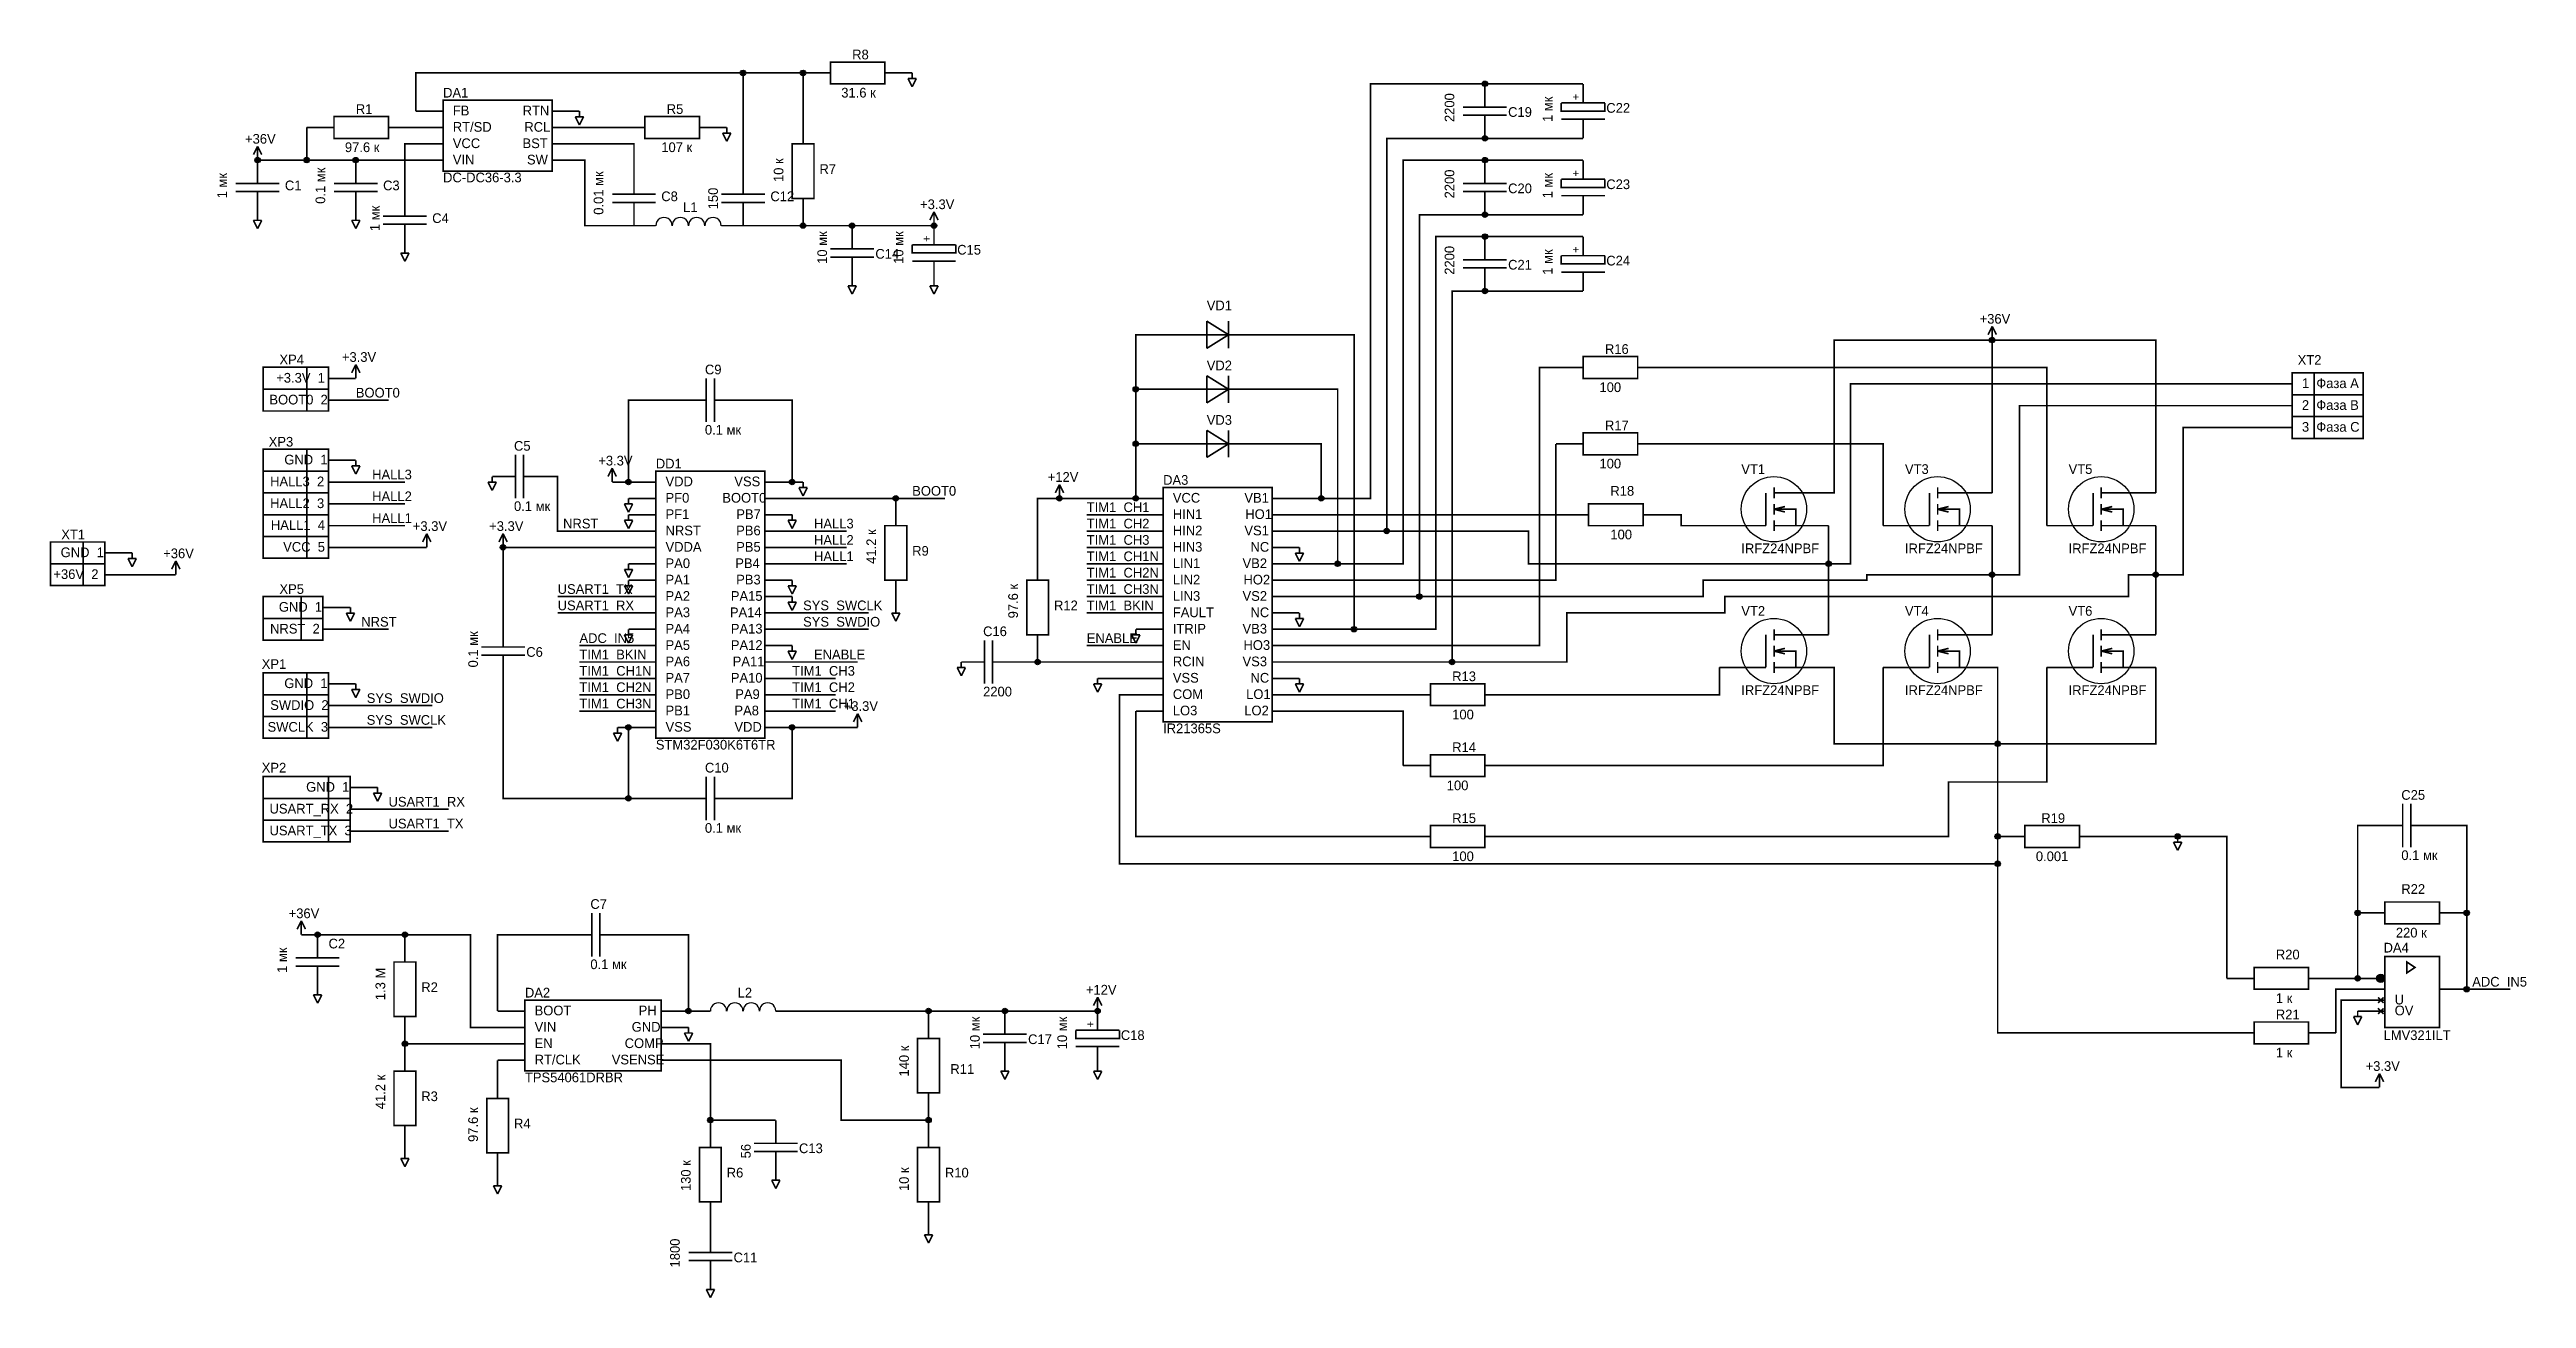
# Model space of a CAD drawing. Header units: millimetres. Extents: x 237 to 691, y 208 to 437.
import ezdxf

# ---------------------------------------------------------------- set-up
doc = ezdxf.new("R2010")
doc.units = ezdxf.units.MM
doc.layers.add('Sheet', color=255, linetype='Continuous')

msp = doc.modelspace()

# ---------------------------------------------------------------- texts
at = {"layer": 'Sheet'}
for s, height, p in [('R8', 1.778, (384, 435.49)), ('R1', 1.778, (293, 425.49)), ('DA1', 1.778, (309, 428.49)), ('FB', 1.778, (310.78, 425.22)), ('RTN', 1.778, (323.58, 425.22)), ('R5', 1.778, (350, 425.49)), ('31.6 к', 1.778, (382, 428.49)), ('С22', 1.778, (522.25, 425.7)), ('RT/SD', 1.778, (310.78, 422.22)), ('RCL', 1.778, (323.9, 422.22)), ('С19', 1.778, (504.25, 424.95)), ('+36V', 1.778, (272.69, 420.03)), ('97.6 к', 1.778, (291, 418.49)), ('VCC', 1.778, (310.78, 419.22)), ('VIN', 1.778, (310.78, 416.22)), ('BST', 1.778, (323.56, 419.22)), ('SW', 1.778, (324.38, 416.22)), ('107 к', 1.778, (349, 418.49)), ('С1', 1.778, (280, 411.49)), ('С3', 1.778, (298, 411.49)), ('DC-DC36-3.3', 1.778, (309, 412.95)), ('R7', 1.778, (378, 414.49)), ('С23', 1.778, (522.25, 411.7)), ('С8', 1.778, (349, 409.49)), ('L1', 1.778, (353, 407.49)), ('С12', 1.778, (369, 409.49)), ('+3.3V', 1.778, (396.45, 408.03)), ('С20', 1.778, (504.25, 410.95)), ('С4', 1.778, (307, 405.49)), ('С14', 1.778, (388.25, 398.95)), ('С15', 1.778, (403.25, 399.7)), ('С21', 1.778, (504.25, 396.95)), ('С24', 1.778, (522.25, 397.7)), ('VD1', 1.778, (449, 389.49)), ('+36V', 1.778, (590.69, 387.03)), ('+3.3V', 1.778, (290.45, 380.03)), ('R16', 1.778, (522, 381.49)), ('+3.3V  1', 1.778, (278.41, 376.22)), ('XP4', 1.778, (279, 379.57)), ('С9', 1.778, (357, 377.74)), ('VD2', 1.778, (449, 378.49)), ('XT2', 1.778, (649, 379.49)), ('1  Фаза А', 1.778, (649.78, 375.22)), ('BOOT0  2', 1.778, (277.16, 372.22)), ('BOOT0', 1.778, (293, 373.49)), ('100', 1.778, (521, 374.49)), ('2  Фаза B', 1.778, (649.78, 371.22)), ('0.1 мк', 1.778, (357, 366.69)), ('VD3', 1.778, (449, 368.49)), ('R17', 1.778, (522, 367.49)), ('3  Фаза C', 1.778, (649.78, 367.22)), ('XP3', 1.778, (277.03, 364.49)), ('С5', 1.778, (322, 363.74)), ('HALL3  2', 1.778, (277.29, 357.22)), ('GND  1', 1.778, (279.89, 361.22)), ('HALL3', 1.778, (296, 358.49)), ('+3.3V', 1.778, (337.45, 361.03)), ('DD1', 1.778, (348, 360.49)), ('VDD', 1.778, (349.78, 357.22)), ('VSS', 1.778, (362.39, 357.22)), ('+12V', 1.778, (419.85, 358.03)), ('DA3', 1.778, (441, 357.49)), ('100', 1.778, (521, 360.49)), ('VT1', 1.778, (547, 359.48)), ('VT3', 1.778, (577, 359.48)), ('VT5', 1.778, (607, 359.48)), ('HALL2  3', 1.778, (277.29, 353.22)), ('HALL2', 1.778, (296, 354.49)), ('0.1 мк', 1.778, (322, 352.69)), ('PF0', 1.778, (349.78, 354.22)), ('BOOT0', 1.778, (360.19, 354.22)), ('BOOT0', 1.778, (395, 355.49)), ('TIM1_CH1', 1.778, (427, 352.49)), ('VCC', 1.778, (442.78, 354.22)), ('VB1', 1.778, (455.9, 354.22)), ('R18', 1.778, (523, 355.49)), ('HALL1  4', 1.778, (277.43, 349.22)), ('HALL1', 1.778, (296, 350.49)), ('+3.3V', 1.778, (303.45, 349.03)), ('+3.3V', 1.778, (317.45, 349.03)), ('NRST', 1.778, (331, 349.49)), ('PF1', 1.778, (349.78, 351.22)), ('NRST', 1.778, (349.78, 348.22)), ('PB6', 1.778, (362.73, 348.22)), ('PB7', 1.778, (362.75, 351.22)), ('HALL3', 1.778, (377, 349.49)), ('TIM1_CH2', 1.778, (427, 349.49)), ('HIN1', 1.778, (442.78, 351.22)), ('HIN2', 1.778, (442.78, 348.22)), ('VS1', 1.778, (455.9, 348.22)), ('HO1', 1.778, (456.07, 351.22)), ('GND  1', 1.778, (238.89, 344.22)), ('XT1', 1.778, (239, 347.49)), ('+36V', 1.778, (257.69, 344.03)), ('VCC  5', 1.778, (279.68, 345.22)), ('VDDA', 1.778, (349.78, 345.22)), ('PB5', 1.778, (362.73, 345.22)), ('HALL2', 1.778, (377, 346.49)), ('HALL1', 1.778, (377, 343.49)), ('R9', 1.778, (395, 344.49)), ('TIM1_CH3', 1.778, (427, 346.49)), ('TIM1_CH1N', 1.778, (427, 343.49)), ('HIN3', 1.778, (442.78, 345.22)), ('NC', 1.778, (457.02, 345.22)), ('100', 1.778, (523, 347.49)), ('IRFZ24NPBF', 1.778, (547, 344.95)), ('IRFZ24NPBF', 1.778, (577, 344.95)), ('IRFZ24NPBF', 1.778, (607, 344.95)), ('+36V  2', 1.778, (237.56, 340.22)), ('PA0', 1.778, (349.78, 342.22)), ('PA1', 1.778, (349.78, 339.22)), ('PB4', 1.778, (362.56, 342.22)), ('PB3', 1.778, (362.73, 339.22)), ('TIM1_CH2N', 1.778, (427, 340.49)), ('LIN1', 1.778, (442.78, 342.22)), ('LIN2', 1.778, (442.78, 339.22)), ('VB2', 1.778, (455.56, 342.22)), ('HO2', 1.778, (455.73, 339.22)), ('XP5', 1.778, (279, 337.49)), ('USART1_TX', 1.778, (330, 337.49)), ('USART1_RX', 1.778, (330, 334.49)), ('PA2', 1.778, (349.78, 336.22)), ('PA15', 1.778, (361.75, 336.22)), ('SYS_SWCLK', 1.778, (375, 334.49)), ('R12', 1.778, (421, 334.49)), ('TIM1_CH3N', 1.778, (427, 337.49)), ('TIM1_BKIN', 1.778, (427, 334.49)), ('LIN3', 1.778, (442.78, 336.22)), ('VS2', 1.778, (455.56, 336.22)), ('NRST  2', 1.778, (277.28, 330.22)), ('GND  1', 1.778, (278.89, 334.22)), ('NRST', 1.778, (294, 331.49)), ('PA3', 1.778, (349.78, 333.22)), ('PA4', 1.778, (349.78, 330.22)), ('PA14', 1.778, (361.58, 333.22)), ('PA13', 1.778, (361.75, 330.22)), ('SYS_SWDIO', 1.778, (375, 331.49)), ('С16', 1.778, (408, 329.74)), ('FAULT', 1.778, (442.78, 333.22)), ('ITRIP', 1.778, (442.78, 330.22)), ('VB3', 1.778, (455.56, 330.22)), ('NC', 1.778, (457.02, 333.22)), ('VT2', 1.778, (547, 333.48)), ('VT4', 1.778, (577, 333.48)), ('VT6', 1.778, (607, 333.48)), ('С6', 1.778, (324.25, 325.95)), ('ADC_IN5', 1.778, (334, 328.49)), ('TIM1_BKIN', 1.778, (334, 325.49)), ('PA5', 1.778, (349.78, 327.22)), ('PA12', 1.778, (361.75, 327.22)), ('ENABLE', 1.778, (377, 325.49)), ('ENABLE', 1.778, (427, 328.49)), ('EN', 1.778, (442.78, 327.22)), ('HO3', 1.778, (455.73, 327.22)), ('XP1', 1.778, (275.75, 323.74)), ('TIM1_CH1N', 1.778, (334, 322.49)), ('PA6', 1.778, (349.78, 324.22)), ('PA7', 1.778, (349.78, 321.22)), ('PA10', 1.778, (361.75, 321.22)), ('PA11', 1.778, (362.09, 324.22)), ('TIM1_CH3', 1.778, (373, 322.49)), ('VSS', 1.778, (442.78, 321.22)), ('RCIN', 1.778, (442.78, 324.22)), ('VS3', 1.778, (455.56, 324.22)), ('NC', 1.778, (457.02, 321.22)), ('R13', 1.778, (494, 321.49)), ('SWDIO  2', 1.778, (277.31, 316.22)), ('GND  1', 1.778, (279.89, 320.22)), ('SYS_SWDIO', 1.778, (295, 317.49)), ('TIM1_CH2N', 1.778, (334, 319.49)), ('TIM1_CH3N', 1.778, (334, 316.49)), ('PB0', 1.778, (349.78, 318.22)), ('PA9', 1.778, (362.56, 318.22)), ('TIM1_CH2', 1.778, (373, 319.49)), ('TIM1_CH1', 1.778, (373, 316.49)), ('2200', 1.778, (408, 318.69)), ('COM', 1.778, (442.78, 318.22)), ('LO1', 1.778, (456.22, 318.22)), ('IRFZ24NPBF', 1.778, (547, 318.95)), ('IRFZ24NPBF', 1.778, (577, 318.95)), ('IRFZ24NPBF', 1.778, (607, 318.95)), ('SWCLK  3', 1.778, (276.82, 312.22)), ('SYS_SWCLK', 1.778, (295, 313.49)), ('VSS', 1.778, (349.78, 312.22)), ('PB1', 1.778, (349.78, 315.22)), ('VDD', 1.778, (362.41, 312.22)), ('PA8', 1.778, (362.41, 315.22)), ('+3.3V', 1.778, (382.45, 316.03)), ('IR21365S', 1.778, (441, 311.95)), ('LO3', 1.778, (442.78, 315.22)), ('LO2', 1.778, (455.88, 315.22)), ('100', 1.778, (494, 314.49)), ('STM32F030K6T6TR', 1.778, (348, 308.95)), ('R14', 1.778, (494, 308.49)), ('XP2', 1.778, (275.75, 304.74)), ('С10', 1.778, (357, 304.74)), ('GND  1', 1.778, (283.89, 301.22)), ('USART1_RX', 1.778, (299, 298.49)), ('100', 1.778, (493, 301.49)), ('С25', 1.778, (668, 299.74)), ('USART_RX  2', 1.778, (277.18, 297.22)), ('USART1_TX', 1.778, (299, 294.49)), ('0.1 мк', 1.778, (357, 293.69)), ('R15', 1.778, (494, 295.49)), ('R19', 1.778, (602, 295.49)), ('USART_TX  3', 1.778, (277.18, 293.22)), ('100', 1.778, (494, 288.49)), ('0.001', 1.778, (601, 288.49)), ('0.1 мк', 1.778, (668, 288.69)), ('С7', 1.778, (336, 279.74)), ('R22', 1.778, (668, 282.49)), ('+36V', 1.778, (280.69, 278.03)), ('С2', 1.778, (288, 272.49)), ('DA4', 1.778, (664.75, 271.74)), ('220 к', 1.778, (667, 274.49)), ('0.1 мк', 1.778, (336, 268.69)), ('R20', 1.778, (645, 270.49)), ('R2', 1.778, (305, 264.49)), ('DA2', 1.778, (324, 263.49)), ('L2', 1.778, (363, 263.49)), ('+12V', 1.778, (426.85, 264.03)), ('1 к', 1.778, (645, 262.49)), ('U', 1.78, (666.78, 262.22)), ('ADC_IN5', 1.778, (681, 265.49)), ('VIN', 1.778, (325.78, 257.22)), ('BOOT', 1.778, (325.78, 260.22)), ('GND', 1.778, (343.58, 257.22)), ('PH', 1.778, (344.85, 260.22)), ('R21', 1.778, (645, 259.49)), ('OV', 1.778, (666.78, 260.22)), ('EN', 1.778, (325.78, 254.22)), ('COMP', 1.778, (342.29, 254.22)), ('С17', 1.778, (416.25, 254.95)), ('С18', 1.778, (433.25, 255.7)), ('LMV321ILT', 1.778, (664.75, 255.69)), ('TPS54061DRBR', 1.778, (324, 247.95)), ('RT/CLK', 1.778, (325.78, 251.22)), ('VSENSE', 1.778, (339.92, 251.22)), ('R11', 1.778, (402, 249.49)), ('1 к', 1.778, (645, 252.49)), ('+3.3V', 1.778, (661.45, 250.03)), ('R3', 1.778, (305, 244.49)), ('R4', 1.778, (322, 239.49)), ('С13', 1.778, (374.25, 234.95)), ('R6', 1.778, (361, 230.49)), ('R10', 1.778, (401, 230.49)), ('С11', 1.778, (362.25, 214.95))]:
    msp.add_text(s, height=height, dxfattribs=at).set_placement(p)
for s, height, p in [('2200', 1.778, (494.39, 424)), ('1 мк', 1.778, (512.39, 424)), ('+', 1.52, (517.39, 428)), ('1 мк', 1.778, (269.39, 410)), ('0.1 мк', 1.778, (287.39, 409)), ('0.01 мк', 1.778, (338.39, 407)), ('10 к', 1.778, (371.39, 413)), ('2200', 1.778, (494.39, 410)), ('1 мк', 1.778, (512.39, 410)), ('+', 1.52, (517.39, 414)), ('150', 1.778, (359.39, 408)), ('1 мк', 1.778, (297.39, 404)), ('10 мк', 1.778, (379.39, 398)), ('10 мк', 1.778, (393.39, 398)), ('+', 1.52, (398.39, 402)), ('2200', 1.778, (494.39, 396)), ('1 мк', 1.778, (512.39, 396)), ('+', 1.52, (517.39, 400)), ('41.2 к', 1.778, (388.39, 343)), ('97.6 к', 1.778, (414.39, 333)), ('0.1 мк', 1.778, (315.39, 324)), ('1 мк', 1.778, (280.39, 268)), ('1.3 М', 1.778, (298.39, 263)), ('10 мк', 1.778, (407.39, 254)), ('10 мк', 1.778, (423.39, 254)), ('+', 1.52, (428.39, 258)), ('140 к', 1.778, (394.39, 249)), ('41.2 к', 1.778, (298.39, 243)), ('97.6 к', 1.778, (315.39, 237)), ('56', 1.778, (365.39, 234)), ('130 к', 1.778, (354.39, 228)), ('10 к', 1.778, (394.39, 228)), ('1800', 1.778, (352.39, 214))]:
    msp.add_text(s, height=height, rotation=90, dxfattribs=at).set_placement(p)

# ---------------------------------------------------------------- linework, layer by layer
at = {"layer": 'Sheet', "const_width": 0.3}
for points in [[(364, 415), (364, 433), (304, 433), (304, 426)], [(375, 425), (375, 433), (364, 433)], [(380, 433), (375, 433)], [(380, 431), (380, 435), (390, 435), (390, 431), (380, 431)], [(390, 433), (395, 433)], [(395, 430.46), (394.24, 431.98)], [(394.24, 431.98), (395.76, 431.98)], [(395, 433), (395, 431.98)], [(395, 430.46), (395.76, 431.98)], [(309, 428), (328.98, 428), (328.98, 415.02), (309, 415.02), (309, 428)], [(456, 365), (470, 365), (470, 355), (479, 355), (479, 431), (518, 431)], [(496, 426.75), (504, 426.75)], [(500, 426.75), (500, 431)], [(514, 427.5), (522, 427.5)], [(514, 427.5), (514, 426), (522, 426), (522, 427.5)], [(518, 427.5), (518, 431)], [(289, 423), (284, 423)], [(284, 423), (284, 417)], [(289, 421), (289, 425), (299, 425), (299, 421), (289, 421)], [(299, 423), (304, 423)], [(309, 426), (304, 426)], [(309, 423), (304, 423)], [(329, 426), (334, 426)], [(329, 423), (334, 423)], [(334, 423.46), (333.24, 424.98)], [(333.24, 424.98), (334.76, 424.98)], [(334, 426), (334, 424.98)], [(334, 423.46), (334.76, 424.98)], [(341, 423), (334, 423)], [(346, 423), (341, 423)], [(346, 421), (346, 425), (356, 425), (356, 421), (346, 421)], [(356, 423), (361, 423)], [(361, 423), (361, 421.98)], [(375, 420), (375, 425)], [(496, 425.25), (504, 425.25)], [(500, 425.25), (500, 421)], [(514, 424.5), (522, 424.5)], [(518, 424.5), (518, 421)], [(275, 419.54), (274.24, 418.02)], [(275, 419.54), (275.76, 418.02)], [(275, 417), (275, 419.54)], [(304, 420), (302, 420), (302, 411)], [(309, 420), (304, 420)], [(329, 420), (334, 420)], [(334, 420), (344, 420), (344, 415)], [(361, 420.46), (360.24, 421.98)], [(360.24, 421.98), (361.76, 421.98)], [(361, 420.46), (361.76, 421.98)], [(373, 420), (377, 420), (377, 410), (373, 410), (373, 420)], [(482, 349), (482, 421), (518, 421), (518, 421)], [(275, 412.75), (275, 417)], [(275, 417), (275, 417), (284, 417), (293, 417), (304, 417)], [(293, 412.75), (293, 417)], [(309, 417), (304, 417)], [(329, 417), (334, 417)], [(334, 417), (335, 417), (335, 405), (344, 405)], [(344, 410.75), (344, 415)], [(364, 410.75), (364, 415)], [(473, 343), (485, 343), (485, 417), (500, 417), (515, 417), (518, 417)], [(500, 412.75), (500, 417)], [(514, 413.5), (522, 413.5)], [(514, 413.5), (514, 412), (522, 412), (522, 413.5)], [(518, 413.5), (518, 417)], [(271, 412.75), (279, 412.75)], [(271, 411.25), (279, 411.25)], [(275, 411.25), (275, 407)], [(289, 412.75), (297, 412.75)], [(289, 411.25), (297, 411.25)], [(293, 411.25), (293, 407)], [(302, 406.75), (302, 411)], [(340, 410.75), (348, 410.75)], [(340, 409.25), (348, 409.25)], [(344, 409.25), (344, 405)], [(360, 410.75), (368, 410.75)], [(360, 409.25), (368, 409.25)], [(364, 409.25), (364, 405)], [(375, 410), (375, 405)], [(496, 412.75), (504, 412.75)], [(496, 411.25), (504, 411.25)], [(500, 411.25), (500, 407)], [(514, 410.5), (522, 410.5)], [(518, 410.5), (518, 407)], [(275, 404.46), (274.24, 405.98)], [(274.24, 405.98), (275.76, 405.98)], [(275, 407), (275, 405.98)], [(275, 404.46), (275.76, 405.98)], [(293, 404.46), (292.24, 405.98)], [(292.24, 405.98), (293.76, 405.98)], [(293, 407), (293, 405.98)], [(293, 404.46), (293.76, 405.98)], [(298, 406.75), (306, 406.75)], [(298, 405.25), (306, 405.25)], [(302, 405.25), (302, 401)], [(348, 405), (344, 405)], [(360, 405), (364, 405)], [(364, 405), (375, 405), (384, 405), (399, 405)], [(384, 400.75), (384, 405)], [(399, 407.54), (398.24, 406.02)], [(399, 407.54), (399.76, 406.02)], [(399, 405), (399, 407.54)], [(399, 401.5), (399, 405)], [(466, 337), (488, 337), (488, 337), (488, 407), (518, 407)], [(302, 398.46), (301.24, 399.98)], [(301.24, 399.98), (302.76, 399.98)], [(302, 401), (302, 399.98)], [(302, 398.46), (302.76, 399.98)], [(380, 400.75), (388, 400.75)], [(395, 401.5), (403, 401.5)], [(395, 401.5), (395, 400), (403, 400), (403, 401.5)], [(476, 331), (491, 331), (491, 403), (518, 403), (518, 403)], [(500, 398.75), (500, 403)], [(514, 399.5), (522, 399.5)], [(514, 399.5), (514, 398), (522, 398), (522, 399.5)], [(518, 399.5), (518, 403)], [(380, 399.25), (388, 399.25)], [(384, 399.25), (384, 395)], [(384, 395), (384, 393.98)], [(395, 398.5), (403, 398.5)], [(399, 398.5), (399, 395)], [(399, 395), (399, 393.98)], [(496, 398.75), (504, 398.75)], [(496, 397.25), (504, 397.25)], [(500, 397.25), (500, 393)], [(514, 396.5), (522, 396.5)], [(518, 396.5), (518, 393)], [(384, 392.46), (383.24, 393.98)], [(383.24, 393.98), (384.76, 393.98)], [(384, 392.46), (384.76, 393.98)], [(399, 392.46), (398.24, 393.98)], [(398.24, 393.98), (399.76, 393.98)], [(399, 392.46), (399.76, 393.98)], [(494, 325), (494, 393), (500, 393), (515, 393), (518, 393)], [(449, 382.5), (449, 387.5)], [(449, 387.5), (453, 385), (449, 382.5)], [(453, 382.5), (453, 387.5)], [(593, 386.54), (592.24, 385.02)], [(593, 386.54), (593.76, 385.02)], [(593, 384), (593, 386.54)], [(436, 375), (436, 385), (446, 385)], [(451, 385), (446, 385)], [(451, 385), (456, 385)], [(456, 385), (476, 385), (476, 331), (466, 331), (466, 331)], [(563, 356), (564, 356), (564, 384), (593, 384), (623, 384), (623, 356)], [(593, 356), (593, 356), (593, 384)], [(276, 379.08), (287.98, 379.08), (287.98, 371.02), (276, 371.02), (276, 379.08)], [(284, 379), (284, 371)], [(288, 377), (293, 377)], [(293, 379.54), (292.24, 378.02)], [(293, 379.54), (293.76, 378.02)], [(293, 377), (293, 379.54)], [(357.25, 369), (357.25, 377)], [(358.75, 369), (358.75, 377)], [(449, 372.5), (449, 377.5)], [(449, 377.5), (453, 375), (449, 372.5)], [(453, 372.5), (453, 377.5)], [(513, 379), (510, 379), (510, 328), (466, 328)], [(518, 379), (513, 379)], [(518, 377), (518, 381), (528, 381), (528, 377), (518, 377)], [(528, 379), (533, 379)], [(533, 379), (603, 379), (603, 350), (603, 350)], [(648, 378), (648, 366), (652, 366), (652, 378), (648, 378)], [(652, 378), (661, 378), (661, 366), (652, 366)], [(276, 375), (288, 375)], [(288, 373), (293, 373)], [(293, 373), (299, 373)], [(343, 358), (343, 358), (343, 373), (353, 373)], [(357.25, 373), (353, 373)], [(358.75, 373), (363, 373)], [(363, 373), (373, 373), (373, 358), (375, 358)], [(436, 365), (436, 375), (446, 375)], [(451, 375), (446, 375)], [(451, 375), (456, 375)], [(456, 375), (473, 375), (473, 343), (466, 343)], [(563, 343), (567, 343), (567, 376), (643, 376)], [(648, 376), (643, 376)], [(648, 374), (661, 374)], [(593, 341), (598, 341), (598, 372), (643, 372), (643, 372)], [(623, 341), (628, 341), (628, 368), (643, 368), (643, 368)], [(648, 372), (643, 372)], [(648, 368), (643, 368)], [(648, 370), (661, 370)], [(276, 364), (287.98, 364), (287.98, 344.02), (276, 344.02), (276, 364)], [(284, 364), (284, 344)], [(418, 345), (418, 355), (422, 355), (436, 355), (436, 365), (446, 365)], [(451, 365), (446, 365)], [(449, 362.5), (449, 367.5)], [(449, 367.5), (453, 365), (449, 362.5)], [(451, 365), (456, 365)], [(453, 362.5), (453, 367.5)], [(513, 365), (513, 340), (466, 340)], [(518, 365), (513, 365)], [(518, 363), (518, 367), (528, 367), (528, 363), (518, 363)], [(528, 365), (533, 365)], [(533, 365), (573, 365), (573, 350), (573, 350)], [(276, 360), (288, 360)], [(288, 362), (293, 362)], [(293, 359.46), (292.24, 360.98)], [(292.24, 360.98), (293.76, 360.98)], [(293, 362), (293, 360.98)], [(293, 359.46), (293.76, 360.98)], [(322.25, 359), (318, 359)], [(318, 359), (318, 357.98)], [(322.25, 355), (322.25, 363)], [(323.75, 355), (323.75, 363)], [(323.75, 359), (328, 359)], [(343, 349), (330, 349), (330, 359), (328, 359)], [(340, 360.54), (339.24, 359.02)], [(340, 360.54), (340.76, 359.02)], [(340, 358), (340, 360.54)], [(348, 360), (367.98, 360), (367.98, 311.02), (348, 311.02), (348, 360)], [(276, 356), (288, 356)], [(288, 358), (293, 358)], [(293, 358), (302, 358)], [(318, 356.46), (317.24, 357.98)], [(317.24, 357.98), (318.76, 357.98)], [(318, 356.46), (318.76, 357.98)], [(340, 358), (343, 358)], [(348, 358), (343, 358)], [(348, 355), (343, 355)], [(343, 355), (343, 353.98)], [(368, 358), (373, 358)], [(368, 355), (373, 355)], [(373, 355), (392, 355), (401, 355)], [(375, 355.46), (374.24, 356.98)], [(374.24, 356.98), (375.76, 356.98)], [(375, 358), (375, 356.98)], [(375, 355.46), (375.76, 356.98)], [(392, 350), (392, 355)], [(422, 357.54), (421.24, 356.02)], [(422, 357.54), (422.76, 356.02)], [(422, 355), (422, 357.54)], [(441, 355), (436, 355)], [(441, 357), (460.98, 357), (460.98, 314.02), (441, 314.02), (441, 357)], [(461, 355), (466, 355)], [(470, 355), (466, 355)], [(551.5, 350), (551.5, 356)], [(553, 355), (553, 357)], [(553, 356), (563, 356)], [(581.5, 350), (581.5, 356)], [(583, 355), (583, 357)], [(583, 356), (593, 356)], [(611.5, 350), (611.5, 356)], [(613, 355), (613, 357)], [(613, 356), (623, 356)], [(276, 352), (288, 352)], [(288, 354), (293, 354)], [(288, 350), (293, 350)], [(293, 354), (302, 354)], [(293, 350), (302, 350)], [(343, 352.46), (342.24, 353.98)], [(342.24, 353.98), (343.76, 353.98)], [(343, 349.46), (342.24, 350.98)], [(342.24, 350.98), (343.76, 350.98)], [(343, 352.46), (343.76, 353.98)], [(348, 352), (343, 352)], [(343, 352), (343, 350.98)], [(343, 349.46), (343.76, 350.98)], [(368, 352), (373, 352)], [(373, 349.46), (372.24, 350.98)], [(372.24, 350.98), (373.76, 350.98)], [(373, 352), (373, 350.98)], [(373, 349.46), (373.76, 350.98)], [(390, 350), (394, 350), (394, 340), (390, 340), (390, 350)], [(427, 352), (436, 352)], [(441, 352), (436, 352)], [(461, 352), (466, 352)], [(514, 352), (514, 352), (466, 352)], [(519, 352), (514, 352)], [(519, 350), (519, 354), (529, 354), (529, 350), (519, 350)], [(529, 352), (534, 352)], [(534, 352), (536, 352), (536, 350), (543, 350)], [(551.5, 350), (543, 350)], [(553, 352), (553, 354)], [(553, 353), (555, 353.5)], [(557, 350), (557, 353), (553, 353)], [(553, 353), (555, 352.5)], [(553, 349), (553, 351)], [(553, 350), (563, 350)], [(563, 330), (563, 330), (563, 343), (563, 350)], [(581.5, 350), (573, 350)], [(583, 352), (583, 354)], [(583, 353), (585, 353.5)], [(587, 350), (587, 353), (583, 353)], [(583, 353), (585, 352.5)], [(583, 349), (583, 351)], [(583, 350), (593, 350)], [(593, 350), (593, 350), (593, 341), (593, 330)], [(611.5, 350), (603, 350)], [(613, 352), (613, 354)], [(613, 353), (615, 353.5)], [(617, 350), (617, 353), (613, 353)], [(613, 353), (615, 352.5)], [(613, 349), (613, 351)], [(613, 350), (623, 350)], [(623, 350), (623, 350), (623, 341), (623, 330)], [(237, 347), (246.98, 347), (246.98, 339.02), (237, 339.02), (237, 347)], [(243, 347), (243, 339)], [(247, 345), (252, 345)], [(252, 345), (252, 343.98)], [(276, 348), (288, 348)], [(288, 346), (293, 346)], [(306, 346), (293, 346)], [(306, 348.54), (305.24, 347.02)], [(306, 348.54), (306.76, 347.02)], [(306, 346), (306, 348.54)], [(320, 348.54), (319.24, 347.02)], [(320, 348.54), (320.76, 347.02)], [(320, 346), (320, 348.54)], [(343, 346), (320, 346), (320, 346), (320, 332), (320, 332)], [(348, 349), (343, 349)], [(348, 346), (343, 346)], [(368, 349), (373, 349)], [(368, 346), (373, 346)], [(373, 349), (383, 349)], [(373, 346), (383, 346)], [(418, 340), (418, 345)], [(427, 349), (436, 349)], [(427, 346), (436, 346)], [(441, 349), (436, 349)], [(441, 346), (436, 346)], [(461, 349), (466, 349)], [(461, 346), (466, 346)], [(466, 343.46), (465.24, 344.98)], [(465.24, 344.98), (466.76, 344.98)], [(466, 349), (482, 349), (482, 349), (508, 349), (508, 343), (563, 343)], [(466, 346), (466, 344.98)], [(466, 343.46), (466.76, 344.98)], [(237, 343), (247, 343)], [(247, 341), (252, 341)], [(252, 342.46), (251.24, 343.98)], [(251.24, 343.98), (252.76, 343.98)], [(252, 342.46), (252.76, 343.98)], [(260, 341), (252, 341)], [(260, 343.54), (259.24, 342.02)], [(260, 343.54), (260.76, 342.02)], [(260, 341), (260, 343.54)], [(343, 340.46), (342.24, 341.98)], [(342.24, 341.98), (343.76, 341.98)], [(348, 343), (343, 343)], [(343, 343), (343, 341.98)], [(343, 340.46), (343.76, 341.98)], [(368, 343), (373, 343)], [(373, 343), (383, 343)], [(427, 343), (436, 343)], [(441, 343), (436, 343)], [(461, 343), (466, 343)], [(466, 325), (494, 325), (494, 325), (515, 325), (515, 334), (544, 334), (544, 337), (618, 337), (618, 341), (623, 341)], [(488, 337), (540, 337), (540, 340), (570, 340), (570, 341), (593, 341)], [(276, 337), (286.98, 337), (286.98, 329.02), (276, 329.02), (276, 337)], [(283, 337), (283, 329)], [(343, 337), (330, 337)], [(343, 337.46), (342.24, 338.98)], [(342.24, 338.98), (343.76, 338.98)], [(348, 340), (343, 340)], [(343, 340), (343, 338.98)], [(343, 337.46), (343.76, 338.98)], [(348, 337), (343, 337)], [(368, 340), (373, 340)], [(368, 337), (373, 337)], [(373, 337.46), (372.24, 338.98)], [(372.24, 338.98), (373.76, 338.98)], [(373, 334.46), (372.24, 335.98)], [(372.24, 335.98), (373.76, 335.98)], [(373, 340), (373, 338.98)], [(373, 337.46), (373.76, 338.98)], [(373, 337), (373, 335.98)], [(373, 334.46), (373.76, 335.98)], [(392, 340), (392, 335)], [(416, 340), (420, 340), (420, 330), (416, 330), (416, 340)], [(427, 340), (436, 340)], [(427, 337), (436, 337)], [(441, 340), (436, 340)], [(441, 337), (436, 337)], [(461, 340), (466, 340)], [(461, 337), (466, 337)], [(276, 333), (287, 333)], [(287, 335), (292, 335)], [(292, 332.46), (291.24, 333.98)], [(291.24, 333.98), (292.76, 333.98)], [(292, 335), (292, 333.98)], [(292, 332.46), (292.76, 333.98)], [(320, 327.75), (320, 332)], [(343, 334), (330, 334)], [(348, 334), (343, 334)], [(368, 334), (373, 334)], [(387, 334), (373, 334)], [(392, 332.46), (391.24, 333.98)], [(391.24, 333.98), (392.76, 333.98)], [(392, 335), (392, 333.98)], [(392, 332.46), (392.76, 333.98)], [(427, 334), (436, 334)], [(441, 334), (436, 334)], [(461, 334), (466, 334)], [(466, 331.46), (465.24, 332.98)], [(465.24, 332.98), (466.76, 332.98)], [(466, 334), (466, 332.98)], [(466, 331.46), (466.76, 332.98)], [(287, 331), (292, 331)], [(292, 331), (299, 331)], [(324, 327.75), (316, 327.75)], [(334, 328), (343, 328)], [(343, 328.46), (342.24, 329.98)], [(342.24, 329.98), (343.76, 329.98)], [(348, 331), (343, 331)], [(343, 331), (343, 329.98)], [(343, 328.46), (343.76, 329.98)], [(348, 328), (343, 328)], [(368, 331), (373, 331)], [(368, 328), (373, 328)], [(373, 325.46), (372.24, 326.98)], [(372.24, 326.98), (373.76, 326.98)], [(387, 331), (373, 331)], [(373, 328), (373, 326.98)], [(373, 325.46), (373.76, 326.98)], [(408.25, 321), (408.25, 329)], [(409.75, 321), (409.75, 329)], [(418, 330), (418, 325)], [(427, 328), (436, 328)], [(436, 328.46), (435.24, 329.98)], [(435.24, 329.98), (436.76, 329.98)], [(441, 331), (436, 331)], [(436, 331), (436, 329.98)], [(436, 328.46), (436.76, 329.98)], [(441, 328), (436, 328)], [(461, 331), (466, 331)], [(461, 328), (466, 328)], [(551.5, 324), (551.5, 330)], [(553, 329), (553, 331)], [(553, 330), (563, 330)], [(553, 326), (553, 328)], [(553, 327), (555, 327.5)], [(557, 324), (557, 327), (553, 327)], [(553, 327), (555, 326.5)], [(581.5, 324), (581.5, 330)], [(583, 329), (583, 331)], [(583, 330), (593, 330)], [(583, 326), (583, 328)], [(583, 327), (585, 327.5)], [(587, 324), (587, 327), (583, 327)], [(583, 327), (585, 326.5)], [(611.5, 324), (611.5, 330)], [(613, 329), (613, 331)], [(613, 330), (623, 330)], [(613, 326), (613, 328)], [(613, 327), (615, 327.5)], [(617, 324), (617, 327), (613, 327)], [(613, 327), (615, 326.5)], [(276, 323), (287.98, 323), (287.98, 311.02), (276, 311.02), (276, 323)], [(284, 323), (284, 311)], [(324, 326.25), (316, 326.25)], [(320, 326.25), (320, 322)], [(334, 325), (343, 325)], [(348, 325), (343, 325)], [(368, 325), (373, 325)], [(385, 325), (373, 325)], [(404, 322.46), (403.24, 323.98)], [(403.24, 323.98), (404.76, 323.98)], [(408.25, 325), (404, 325)], [(404, 325), (404, 323.98)], [(404, 322.46), (404.76, 323.98)], [(409.75, 325), (414, 325)], [(436, 325), (418, 325), (414, 325), (414, 325)], [(441, 325), (436, 325)], [(461, 325), (466, 325)], [(505, 319), (543, 319), (543, 324)], [(505, 306), (573, 306), (573, 324)], [(505, 293), (585, 293), (585, 303), (603, 303), (603, 324), (603, 324)], [(551.5, 324), (543, 324)], [(553, 323), (553, 325)], [(553, 324), (563, 324)], [(563, 324), (564, 324), (564, 310), (594, 310), (623, 310), (623, 324)], [(581.5, 324), (573, 324)], [(583, 323), (583, 325)], [(583, 324), (593, 324)], [(593, 324), (594, 324), (594, 310)], [(611.5, 324), (603, 324)], [(613, 323), (613, 325)], [(613, 324), (623, 324)], [(276, 319), (288, 319)], [(288, 321), (293, 321)], [(293, 318.46), (292.24, 319.98)], [(292.24, 319.98), (293.76, 319.98)], [(293, 321), (293, 319.98)], [(293, 318.46), (293.76, 319.98)], [(320, 322), (320, 300), (343, 300)], [(334, 322), (343, 322)], [(334, 319), (343, 319)], [(348, 322), (343, 322)], [(348, 319), (343, 319)], [(368, 322), (373, 322)], [(368, 319), (373, 319)], [(373, 322), (381, 322)], [(373, 319), (381, 319)], [(429, 319.46), (428.24, 320.98)], [(428.24, 320.98), (429.76, 320.98)], [(429, 322), (429, 320.98)], [(429, 322), (436, 322)], [(429, 319.46), (429.76, 320.98)], [(436, 319), (433, 319), (433, 288), (594, 288)], [(441, 322), (436, 322)], [(441, 319), (436, 319)], [(461, 322), (466, 322)], [(461, 319), (466, 319)], [(466, 319.46), (465.24, 320.98)], [(465.24, 320.98), (466.76, 320.98)], [(466, 322), (466, 320.98)], [(466, 319.46), (466.76, 320.98)], [(466, 319), (485, 319), (485, 319)], [(490, 319), (485, 319)], [(490, 317), (490, 321), (500, 321), (500, 317), (490, 317)], [(500, 319), (505, 319)], [(276, 315), (288, 315)], [(288, 317), (293, 317)], [(307, 317), (293, 317)], [(334, 316), (343, 316)], [(348, 316), (343, 316)], [(368, 316), (373, 316)], [(373, 316), (381, 316)], [(385, 315.54), (384.24, 314.02)], [(385, 315.54), (385.76, 314.02)], [(385, 313), (385, 315.54)], [(441, 316), (436, 316)], [(436, 316), (436, 316), (436, 293), (485, 293)], [(461, 316), (466, 316)], [(466, 316), (485, 316), (485, 306)], [(288, 313), (293, 313)], [(307, 313), (293, 313)], [(341, 310.46), (340.24, 311.98)], [(340.24, 311.98), (341.76, 311.98)], [(341, 313), (341, 311.98)], [(341, 313), (343, 313)], [(341, 310.46), (341.76, 311.98)], [(348, 313), (343, 313)], [(343, 313), (343, 313), (343, 300), (353, 300)], [(363, 300), (373, 300), (373, 313), (385, 313)], [(368, 313), (373, 313)], [(594, 310), (594, 293), (594, 288), (594, 257), (636, 257)], [(490, 306), (485, 306)], [(490, 304), (490, 308), (500, 308), (500, 304), (490, 304)], [(500, 306), (505, 306)], [(276, 304), (291.98, 304), (291.98, 292.02), (276, 292.02), (276, 304)], [(276, 300), (292, 300)], [(288, 304), (288, 292)], [(292, 302), (297, 302)], [(297, 299.46), (296.24, 300.98)], [(296.24, 300.98), (297.76, 300.98)], [(297, 302), (297, 300.98)], [(297, 299.46), (297.76, 300.98)], [(357.25, 300), (353, 300)], [(357.25, 296), (357.25, 304)], [(358.75, 296), (358.75, 304)], [(358.75, 300), (363, 300)], [(276, 296), (292, 296)], [(292, 298), (297, 298)], [(310, 298), (297, 298)], [(668.25, 291), (668.25, 299)], [(669.75, 291), (669.75, 299)], [(292, 294), (297, 294)], [(310, 294), (297, 294)], [(490, 293), (485, 293)], [(490, 291), (490, 295), (500, 295), (500, 291), (490, 291)], [(500, 293), (505, 293)], [(599, 293), (594, 293)], [(599, 291), (599, 295), (609, 295), (609, 291), (599, 291)], [(609, 293), (614, 293)], [(614, 293), (627, 293), (636, 293), (636, 267)], [(627, 290.46), (626.24, 291.98)], [(626.24, 291.98), (627.76, 291.98)], [(627, 293), (627, 291.98)], [(627, 290.46), (627.76, 291.98)], [(664, 295), (660, 295), (660, 279), (660, 279), (660, 267)], [(668.25, 295), (664, 295)], [(669.75, 295), (674, 295)], [(674, 295), (680, 295), (680, 279), (680, 265)], [(283, 277.54), (282.24, 276.02)], [(283, 277.54), (283.76, 276.02)], [(283, 275), (283, 277.54)], [(336.25, 271), (336.25, 279)], [(337.75, 271), (337.75, 279)], [(665, 279), (660, 279)], [(665, 277), (665, 281), (675, 281), (675, 277), (665, 277)], [(675, 279), (680, 279)], [(283, 275), (302, 275), (314, 275), (314, 258), (319, 258)], [(286, 270.75), (286, 275)], [(302, 270), (302, 275)], [(319, 261), (319, 275), (332, 275)], [(336.25, 275), (332, 275)], [(337.75, 275), (342, 275)], [(342, 275), (354, 275), (354, 261), (354, 261), (354, 261)], [(282, 270.75), (290, 270.75)], [(282, 269.25), (290, 269.25)], [(286, 269.25), (286, 265)], [(300, 270), (304, 270), (304, 260), (300, 260), (300, 270)], [(641, 265), (641, 269), (651, 269), (651, 265), (641, 265)], [(665, 271), (665, 258), (675, 258), (675, 271), (665, 271)], [(669, 270), (669, 268), (670.5, 269), (669, 270)], [(286, 262.46), (285.24, 263.98)], [(285.24, 263.98), (286.76, 263.98)], [(286, 265), (286, 263.98)], [(286, 262.46), (286.76, 263.98)], [(429, 263.54), (428.24, 262.02)], [(429, 263.54), (429.76, 262.02)], [(429, 261), (429, 263.54)], [(641, 267), (636, 267)], [(651, 267), (656, 267)], [(656, 267), (660, 267), (660, 267)], [(660, 265), (656, 265), (656, 257)], [(665, 267), (660, 267)], [(665, 265), (660, 265)], [(664.75, 262.49), (663.73, 263.51)], [(664.75, 263.51), (663.73, 262.49)], [(675, 265), (680, 265)], [(680, 265), (680, 265), (688, 265)], [(302, 260), (302, 255)], [(324, 261), (319, 261)], [(324, 263), (348.98, 263), (348.98, 250.02), (324, 250.02), (324, 263)], [(349, 261), (354, 261)], [(358, 261), (354, 261)], [(370, 261), (374, 261)], [(429, 261), (429, 261), (412, 261), (398, 261), (398, 261), (374, 261)], [(398, 256), (398, 261)], [(412, 256.75), (412, 261)], [(429, 257.5), (429, 261)], [(641, 255), (641, 259), (651, 259), (651, 255), (641, 255)], [(660, 263), (657, 263), (657, 247), (664, 247)], [(660, 258.46), (659.24, 259.98)], [(659.24, 259.98), (660.76, 259.98)], [(665, 263), (660, 263)], [(665, 261), (660, 261)], [(660, 261), (660, 259.98)], [(660, 258.46), (660.76, 259.98)], [(664.75, 260.49), (663.73, 261.51)], [(664.75, 261.51), (663.73, 260.49)], [(302, 250), (302, 255)], [(319, 255), (302, 255), (302, 255)], [(324, 258), (319, 258)], [(324, 255), (319, 255)], [(349, 258), (354, 258)], [(349, 255), (354, 255)], [(354, 255.46), (353.24, 256.98)], [(353.24, 256.98), (354.76, 256.98)], [(354, 258), (354, 256.98)], [(354, 255.46), (354.76, 256.98)], [(354, 255), (358, 255), (358, 241), (358, 241), (370, 241)], [(396, 256), (400, 256), (400, 246), (396, 246), (396, 256)], [(408, 256.75), (416, 256.75)], [(408, 255.25), (416, 255.25)], [(412, 255.25), (412, 251)], [(425, 257.5), (433, 257.5)], [(425, 257.5), (425, 256), (433, 256), (433, 257.5)], [(425, 254.5), (433, 254.5)], [(429, 254.5), (429, 251)], [(641, 257), (636, 257)], [(651, 257), (656, 257)], [(300, 250), (304, 250), (304, 240), (300, 240), (300, 250)], [(324, 252), (319, 252)], [(319, 250), (319, 252), (319, 252)], [(319, 245), (319, 250)], [(349, 252), (354, 252)], [(354, 252), (382, 252), (382, 241), (398, 241)], [(412, 248.46), (411.24, 249.98)], [(411.24, 249.98), (412.76, 249.98)], [(412, 251), (412, 249.98)], [(412, 248.46), (412.76, 249.98)], [(429, 248.46), (428.24, 249.98)], [(428.24, 249.98), (429.76, 249.98)], [(429, 251), (429, 249.98)], [(429, 248.46), (429.76, 249.98)], [(398, 246), (398, 241)], [(664, 249.54), (663.24, 248.02)], [(664, 249.54), (664.76, 248.02)], [(664, 247), (664, 249.54)], [(317, 245), (321, 245), (321, 235), (317, 235), (317, 245)], [(358, 236), (358, 241)], [(370, 236.75), (370, 241)], [(398, 236), (398, 241)], [(302, 240), (302, 235)], [(356, 236), (360, 236), (360, 226), (356, 226), (356, 236)], [(366, 236.75), (374, 236.75)], [(396, 236), (400, 236), (400, 226), (396, 226), (396, 236)], [(302, 232.46), (301.24, 233.98)], [(301.24, 233.98), (302.76, 233.98)], [(302, 235), (302, 233.98)], [(302, 232.46), (302.76, 233.98)], [(319, 235), (319, 230)], [(366, 235.25), (374, 235.25)], [(370, 235.25), (370, 231)], [(319, 227.46), (318.24, 228.98)], [(318.24, 228.98), (319.76, 228.98)], [(319, 230), (319, 228.98)], [(319, 227.46), (319.76, 228.98)], [(370, 228.46), (369.24, 229.98)], [(369.24, 229.98), (370.76, 229.98)], [(370, 231), (370, 229.98)], [(370, 228.46), (370.76, 229.98)], [(358, 226), (358, 221)], [(398, 226), (398, 221)], [(358, 216.75), (358, 221)], [(398, 218.46), (397.24, 219.98)], [(397.24, 219.98), (398.76, 219.98)], [(398, 221), (398, 219.98)], [(398, 218.46), (398.76, 219.98)], [(354, 216.75), (362, 216.75)], [(354, 215.25), (362, 215.25)], [(358, 215.25), (358, 211)], [(358, 208.46), (357.24, 209.98)], [(357.24, 209.98), (358.76, 209.98)], [(358, 211), (358, 209.98)], [(358, 208.46), (358.76, 209.98)]]:
    msp.add_lwpolyline(points, dxfattribs=at)
at = {"layer": 'Sheet'}
for points, const_width in [([(363.75, 433, 1), (364.25, 433, 1)], 0.508), ([(374.75, 433, 1), (375.25, 433, 1)], 0.508), ([(499.75, 431, 1), (500.25, 431, 1)], 0.508), ([(499.75, 421, 1), (500.25, 421, 1)], 0.508), ([(274.75, 417, 1), (275.25, 417, 1)], 0.508), ([(283.75, 417, 1), (284.25, 417, 1)], 0.508), ([(292.75, 417, 1), (293.25, 417, 1)], 0.508), ([(499.75, 417, 1), (500.25, 417, 1)], 0.508), ([(374.75, 405, 1), (375.25, 405, 1)], 0.508), ([(383.75, 405, 1), (384.25, 405, 1)], 0.508), ([(398.75, 405, 1), (399.25, 405, 1)], 0.508), ([(499.75, 407, 1), (500.25, 407, 1)], 0.508), ([(499.75, 403, 1), (500.25, 403, 1)], 0.508), ([(499.75, 393, 1), (500.25, 393, 1)], 0.508), ([(592.75, 384, 1), (593.25, 384, 1)], 0.508), ([(435.75, 375, 1), (436.25, 375, 1)], 0.508), ([(435.75, 365, 1), (436.25, 365, 1)], 0.508), ([(342.75, 358, 1), (343.25, 358, 1)], 0.508), ([(372.75, 358, 1), (373.25, 358, 1)], 0.508), ([(391.75, 355, 1), (392.25, 355, 1)], 0.508), ([(421.75, 355, 1), (422.25, 355, 1)], 0.508), ([(435.75, 355, 1), (436.25, 355, 1)], 0.508), ([(469.75, 355, 1), (470.25, 355, 1)], 0.508), ([(319.75, 346, 1), (320.25, 346, 1)], 0.508), ([(481.75, 349, 1), (482.25, 349, 1)], 0.508), ([(472.75, 343, 1), (473.25, 343, 1)], 0.508), ([(562.75, 343, 1), (563.25, 343, 1)], 0.508), ([(592.75, 341, 1), (593.25, 341, 1)], 0.508), ([(622.75, 341, 1), (623.25, 341, 1)], 0.508), ([(487.75, 337, 1), (488.25, 337, 1)], 0.508), ([(475.75, 331, 1), (476.25, 331, 1)], 0.508), ([(417.75, 325, 1), (418.25, 325, 1)], 0.508), ([(493.75, 325, 1), (494.25, 325, 1)], 0.508), ([(342.75, 313, 1), (343.25, 313, 1)], 0.508), ([(372.75, 313, 1), (373.25, 313, 1)], 0.508), ([(593.75, 310, 1), (594.25, 310, 1)], 0.508), ([(342.75, 300, 1), (343.25, 300, 1)], 0.508), ([(593.75, 293, 1), (594.25, 293, 1)], 0.508), ([(626.75, 293, 1), (627.25, 293, 1)], 0.508), ([(593.75, 288, 1), (594.25, 288, 1)], 0.508), ([(659.75, 279, 1), (660.25, 279, 1)], 0.508), ([(679.75, 279, 1), (680.25, 279, 1)], 0.508), ([(285.75, 275, 1), (286.25, 275, 1)], 0.508), ([(301.75, 275, 1), (302.25, 275, 1)], 0.508), ([(659.75, 267, 1), (660.25, 267, 1)], 0.508), ([(663.86, 267, 1), (664.62, 267, 1)], 0.762), ([(679.75, 265, 1), (680.25, 265, 1)], 0.508), ([(353.75, 261, 1), (354.25, 261, 1)], 0.508), ([(397.75, 261, 1), (398.25, 261, 1)], 0.508), ([(411.75, 261, 1), (412.25, 261, 1)], 0.508), ([(428.75, 261, 1), (429.25, 261, 1)], 0.508), ([(301.75, 255, 1), (302.25, 255, 1)], 0.508), ([(357.75, 241, 1), (358.25, 241, 1)], 0.508), ([(397.75, 241, 1), (398.25, 241, 1)], 0.508)]:
    msp.add_lwpolyline(points, format="xyb", close=True, dxfattribs=dict(at, const_width=const_width))
for centre, radius in [((372.99, 358.01), 0.497), ((372.99, 358.01), 0.497), ((372.99, 358.01), 0.497), ((372.99, 358.01), 0.497), ((372.99, 358.01), 0.497), ((417.99, 325.01), 0.498), ((417.99, 325.01), 0.498), ((417.99, 325.01), 0.498), ((417.99, 325.01), 0.498), ((417.99, 325.01), 0.498), ((493.99, 325.01), 0.498), ((493.99, 325.01), 0.498), ((493.99, 325.01), 0.498), ((493.99, 325.01), 0.498), ((372.99, 313.01), 0.497), ((372.99, 313.01), 0.497), ((372.99, 313.01), 0.497), ((372.99, 313.01), 0.497), ((372.99, 313.01), 0.497), ((342.99, 300.01), 0.498), ((342.99, 300.01), 0.498), ((342.99, 300.01), 0.498), ((342.99, 300.01), 0.498), ((659.99, 279.01), 0.497), ((659.99, 279.01), 0.497), ((659.99, 279.01), 0.497), ((659.99, 279.01), 0.497), ((659.99, 279.01), 0.497), ((679.99, 279.01), 0.497), ((679.99, 279.01), 0.497), ((679.99, 279.01), 0.497), ((679.99, 279.01), 0.497), ((679.99, 279.01), 0.497), ((659.99, 267.01), 0.497), ((659.99, 267.01), 0.497), ((659.99, 267.01), 0.497), ((659.99, 267.01), 0.497)]:
    msp.add_circle(centre, radius, dxfattribs=at)
for centre, start, end in [((349.49, 405.01), 359.5841, 180.4216), ((352.49, 405.01), 359.5841, 180.4217), ((355.49, 405.01), 359.5842, 180.4218), ((358.49, 405.01), 359.5842, 180.4217), ((359.49, 261.01), 359.5918, 180.4136), ((362.49, 261.01), 359.5919, 180.4137), ((365.49, 261.01), 359.592, 180.4138), ((368.49, 261.01), 359.5919, 180.4137)]:
    msp.add_arc(centre, 1.49, start, end, dxfattribs=at)
for centre, major_axis, ratio in [((363.99, 433.01), (0, 0.498), 0.998652), ((363.99, 433.01), (0, 0.498), 0.998652), ((363.99, 433.01), (0, 0.498), 0.998652), ((363.99, 433.01), (0, 0.498), 0.998652), ((374.99, 433.01), (0, 0.498), 0.99998), ((374.99, 433.01), (0, 0.498), 0.99998), ((374.99, 433.01), (0, 0.498), 0.99998), ((374.99, 433.01), (0, 0.498), 0.99998), ((374.99, 433.01), (0, 0.498), 0.99998), ((499.99, 431.01), (0, 0.498), 0.998647), ((499.99, 431.01), (0, 0.498), 0.998647), ((499.99, 431.01), (0, 0.498), 0.998647), ((499.99, 421.01), (0, 0.498), 0.998647), ((499.99, 421.01), (0, 0.498), 0.998647), ((499.99, 421.01), (0, 0.498), 0.998647), ((274.99, 417.01), (0, 0.498), 0.999995), ((274.99, 417.01), (0, 0.498), 0.999995), ((274.99, 417.01), (0, 0.498), 0.999995), ((274.99, 417.01), (0, 0.498), 0.999995), ((283.99, 417.01), (0, 0.498), 0.99999), ((283.99, 417.01), (0, 0.498), 0.99999), ((283.99, 417.01), (0, 0.498), 0.99999), ((283.99, 417.01), (0, 0.498), 0.99999), ((292.99, 417.01), (0, 0.498), 0.998663), ((292.99, 417.01), (0, 0.498), 0.998663), ((292.99, 417.01), (0, 0.498), 0.998663), ((292.99, 417.01), (0, 0.498), 0.998663), ((292.99, 417.01), (0, 0.498), 0.998663), ((499.99, 417.01), (0, 0.498), 0.998647), ((499.99, 417.01), (0, 0.498), 0.998647), ((499.99, 417.01), (0, 0.498), 0.998647), ((499.99, 417.01), (0, 0.498), 0.998647), ((499.99, 417.01), (0, 0.498), 0.998647), ((374.99, 405.01), (0, 0.498), 0.999985), ((374.99, 405.01), (0, 0.498), 0.999985), ((374.99, 405.01), (0, 0.498), 0.999985), ((374.99, 405.01), (0, 0.498), 0.999985), ((374.99, 405.01), (0, 0.498), 0.999985), ((383.99, 405.01), (0, 0.498), 0.999995), ((383.99, 405.01), (0, 0.498), 0.999995), ((383.99, 405.01), (0, 0.498), 0.999995), ((383.99, 405.01), (0, 0.498), 0.999995), ((383.99, 405.01), (0, 0.498), 0.999995), ((398.99, 405.01), (0, 0.498), 0.999995), ((398.99, 405.01), (0, 0.498), 0.999995), ((398.99, 405.01), (0, 0.498), 0.999995), ((398.99, 405.01), (0, 0.498), 0.999995), ((398.99, 405.01), (0, 0.498), 0.999995), ((398.99, 405.01), (0, 0.498), 0.999995), ((398.99, 405.01), (0, 0.498), 0.999995), ((499.99, 407.01), (0, 0.498), 0.998647), ((499.99, 407.01), (0, 0.498), 0.998647), ((499.99, 407.01), (0, 0.498), 0.998647), ((499.99, 403.01), (0, 0.498), 0.998647), ((499.99, 403.01), (0, 0.498), 0.998647), ((499.99, 403.01), (0, 0.498), 0.998647), ((499.99, 393.01), (0, 0.498), 0.998647), ((499.99, 393.01), (0, 0.498), 0.998647), ((499.99, 393.01), (0, 0.498), 0.998647), ((499.99, 393.01), (0, 0.498), 0.998647), ((499.99, 393.01), (0, 0.498), 0.998647), ((592.99, 384.01), (0, 0.498), 0.999974), ((592.99, 384.01), (0, 0.498), 0.999974), ((592.99, 384.01), (0, 0.498), 0.999974), ((592.99, 384.01), (0, 0.498), 0.999974), ((592.99, 384.01), (0, 0.498), 0.999974), ((592.99, 384.01), (0, 0.498), 0.999974), ((435.99, 375.01), (0, 0.498), 0.998668), ((435.99, 375.01), (0, 0.498), 0.998668), ((435.99, 375.01), (0, 0.498), 0.998668), ((435.99, 375.01), (0, 0.498), 0.998668), ((435.99, 365.01), (0, 0.497), 0.999995), ((435.99, 365.01), (0, 0.497), 0.999995), ((435.99, 365.01), (0, 0.497), 0.999995), ((435.99, 365.01), (0, 0.497), 0.999995), ((552.99, 353.01), (0, 5.99), 0.999992), ((582.99, 353.01), (5.99, 0), 0.999896), ((612.99, 353.01), (0, 5.99), 0.999992), ((342.99, 358.01), (0.498, 0), 0.998673), ((342.99, 358.01), (0.498, 0), 0.998673), ((342.99, 358.01), (0.498, 0), 0.998673), ((342.99, 358.01), (0.498, 0), 0.998673), ((391.99, 355.01), (0, 0.498), 0.99998), ((391.99, 355.01), (0, 0.498), 0.99998), ((391.99, 355.01), (0, 0.498), 0.99998), ((391.99, 355.01), (0, 0.498), 0.99998), ((391.99, 355.01), (0, 0.498), 0.99998), ((421.99, 355.01), (0, 0.497), 0.999995), ((421.99, 355.01), (0, 0.497), 0.999995), ((421.99, 355.01), (0, 0.497), 0.999995), ((421.99, 355.01), (0, 0.497), 0.999995), ((435.99, 355.01), (0, 0.497), 0.999995), ((435.99, 355.01), (0, 0.497), 0.999995), ((435.99, 355.01), (0, 0.497), 0.999995), ((435.99, 355.01), (0, 0.497), 0.999995), ((435.99, 355.01), (0, 0.497), 0.999995), ((469.99, 355.01), (0, 0.497), 0.999995), ((469.99, 355.01), (0, 0.497), 0.999995), ((469.99, 355.01), (0, 0.497), 0.999995), ((469.99, 355.01), (0, 0.497), 0.999995), ((319.99, 346.01), (0, 0.497), 0.999995), ((319.99, 346.01), (0, 0.497), 0.999995), ((319.99, 346.01), (0, 0.497), 0.999995), ((319.99, 346.01), (0, 0.497), 0.999995), ((481.99, 349.01), (0, 0.498), 0.99999), ((481.99, 349.01), (0, 0.498), 0.99999), ((481.99, 349.01), (0, 0.498), 0.99999), ((481.99, 349.01), (0, 0.498), 0.99999), ((472.99, 343.01), (0, 0.497), 0.99999), ((472.99, 343.01), (0, 0.497), 0.99999), ((472.99, 343.01), (0, 0.497), 0.99999), ((472.99, 343.01), (0, 0.497), 0.99999), ((562.99, 343.01), (0.498, 0), 0.998683), ((562.99, 343.01), (0.498, 0), 0.998683), ((562.99, 343.01), (0.498, 0), 0.998683), ((562.99, 343.01), (0.498, 0), 0.998683), ((562.99, 343.01), (0.498, 0), 0.998683), ((562.99, 343.01), (0.498, 0), 0.998683), ((592.99, 341.01), (0.498, 0), 0.998703), ((592.99, 341.01), (0.498, 0), 0.998703), ((592.99, 341.01), (0.498, 0), 0.998703), ((592.99, 341.01), (0.498, 0), 0.998703), ((592.99, 341.01), (0.498, 0), 0.998703), ((592.99, 341.01), (0.498, 0), 0.998703), ((622.99, 341.01), (0, 0.497), 0.99999), ((622.99, 341.01), (0, 0.497), 0.99999), ((622.99, 341.01), (0, 0.497), 0.99999), ((622.99, 341.01), (0, 0.497), 0.99999), ((622.99, 341.01), (0, 0.497), 0.99999), ((622.99, 341.01), (0, 0.497), 0.99999), ((487.99, 337.01), (0, 0.498), 0.99999), ((487.99, 337.01), (0, 0.498), 0.99999), ((487.99, 337.01), (0, 0.498), 0.99999), ((487.99, 337.01), (0, 0.498), 0.99999), ((475.99, 331.01), (0, 0.498), 0.99999), ((475.99, 331.01), (0, 0.498), 0.99999), ((475.99, 331.01), (0, 0.498), 0.99999), ((475.99, 331.01), (0, 0.498), 0.99999), ((552.99, 327.01), (0, 5.99), 0.999992), ((582.99, 327.01), (5.99, 0), 0.999896), ((612.99, 327.01), (0, 5.99), 0.999992), ((342.99, 313.01), (0.498, 0), 0.998673), ((342.99, 313.01), (0.498, 0), 0.998673), ((342.99, 313.01), (0.498, 0), 0.998673), ((342.99, 313.01), (0.498, 0), 0.998673), ((593.99, 310.01), (0.498, 0), 0.998653), ((593.99, 310.01), (0.498, 0), 0.998653), ((593.99, 310.01), (0.498, 0), 0.998653), ((593.99, 310.01), (0.498, 0), 0.998653), ((593.99, 310.01), (0.498, 0), 0.998653), ((593.99, 310.01), (0.498, 0), 0.998653), ((593.99, 293.01), (0.498, 0), 0.99999), ((593.99, 293.01), (0.498, 0), 0.99999), ((593.99, 293.01), (0.498, 0), 0.99999), ((593.99, 293.01), (0.498, 0), 0.99999), ((593.99, 293.01), (0.498, 0), 0.99999), ((626.99, 293.01), (0, 0.498), 0.999969), ((626.99, 293.01), (0, 0.498), 0.999969), ((626.99, 293.01), (0, 0.498), 0.999969), ((626.99, 293.01), (0, 0.498), 0.999969), ((593.99, 288.01), (0.498, 0), 0.99999), ((593.99, 288.01), (0.498, 0), 0.99999), ((593.99, 288.01), (0.498, 0), 0.99999), ((593.99, 288.01), (0.498, 0), 0.99999), ((285.99, 275.01), (0, 0.498), 0.998668), ((285.99, 275.01), (0, 0.498), 0.998668), ((285.99, 275.01), (0, 0.498), 0.998668), ((301.99, 275.01), (0, 0.498), 0.999995), ((301.99, 275.01), (0, 0.498), 0.999995), ((301.99, 275.01), (0, 0.498), 0.999995), ((301.99, 275.01), (0, 0.498), 0.999995), ((301.99, 275.01), (0, 0.498), 0.999995), ((664.23, 267.01), (0, 0.751), 0.999986), ((679.99, 265.01), (0, 0.498), 0.998673), ((679.99, 265.01), (0, 0.498), 0.998673), ((679.99, 265.01), (0, 0.498), 0.998673), ((679.99, 265.01), (0, 0.498), 0.998673), ((353.99, 261.01), (0, 0.498), 0.998663), ((353.99, 261.01), (0, 0.498), 0.998663), ((353.99, 261.01), (0, 0.498), 0.998663), ((353.99, 261.01), (0, 0.498), 0.998663), ((353.99, 261.01), (0, 0.498), 0.998663), ((397.99, 261.01), (0, 0.498), 0.998663), ((397.99, 261.01), (0, 0.498), 0.998663), ((397.99, 261.01), (0, 0.498), 0.998663), ((397.99, 261.01), (0, 0.498), 0.998663), ((397.99, 261.01), (0, 0.498), 0.998663), ((411.99, 261.01), (0, 0.498), 0.998673), ((411.99, 261.01), (0, 0.498), 0.998673), ((411.99, 261.01), (0, 0.498), 0.998673), ((411.99, 261.01), (0, 0.498), 0.998673), ((411.99, 261.01), (0, 0.498), 0.998673), ((428.99, 261.01), (0, 0.498), 0.998673), ((428.99, 261.01), (0, 0.498), 0.998673), ((428.99, 261.01), (0, 0.498), 0.998673), ((428.99, 261.01), (0, 0.498), 0.998673), ((428.99, 261.01), (0, 0.498), 0.998673), ((428.99, 261.01), (0, 0.498), 0.998673), ((428.99, 261.01), (0, 0.498), 0.998673), ((301.99, 255.01), (0.498, 0), 0.998678), ((301.99, 255.01), (0.498, 0), 0.998678), ((301.99, 255.01), (0.498, 0), 0.998678), ((301.99, 255.01), (0.498, 0), 0.998678), ((301.99, 255.01), (0.498, 0), 0.998678), ((301.99, 255.01), (0.498, 0), 0.998678), ((301.99, 255.01), (0.498, 0), 0.998678), ((301.99, 255.01), (0.498, 0), 0.998678), ((357.99, 241.01), (0.498, 0), 0.998693), ((357.99, 241.01), (0.498, 0), 0.998693), ((357.99, 241.01), (0.498, 0), 0.998693), ((357.99, 241.01), (0.498, 0), 0.998693), ((357.99, 241.01), (0.498, 0), 0.998693), ((397.99, 241.01), (0, 0.497), 0.999969), ((397.99, 241.01), (0, 0.497), 0.999969), ((397.99, 241.01), (0, 0.497), 0.999969), ((397.99, 241.01), (0, 0.497), 0.999969), ((397.99, 241.01), (0, 0.497), 0.999969), ((397.99, 241.01), (0, 0.497), 0.999969), ((397.99, 241.01), (0, 0.497), 0.999969), ((397.99, 241.01), (0, 0.497), 0.999969)]:
    msp.add_ellipse(centre, major_axis=major_axis, ratio=ratio, dxfattribs=at)

msp.set_redraw_order([(e.dxf.handle, doc.entitydb.next_handle()) for e in msp.query("TEXT MTEXT ATTDEF DIMENSION ARC_DIMENSION")])  # texts and dimensions are drawn at this point

doc.saveas('drawing.dxf')
